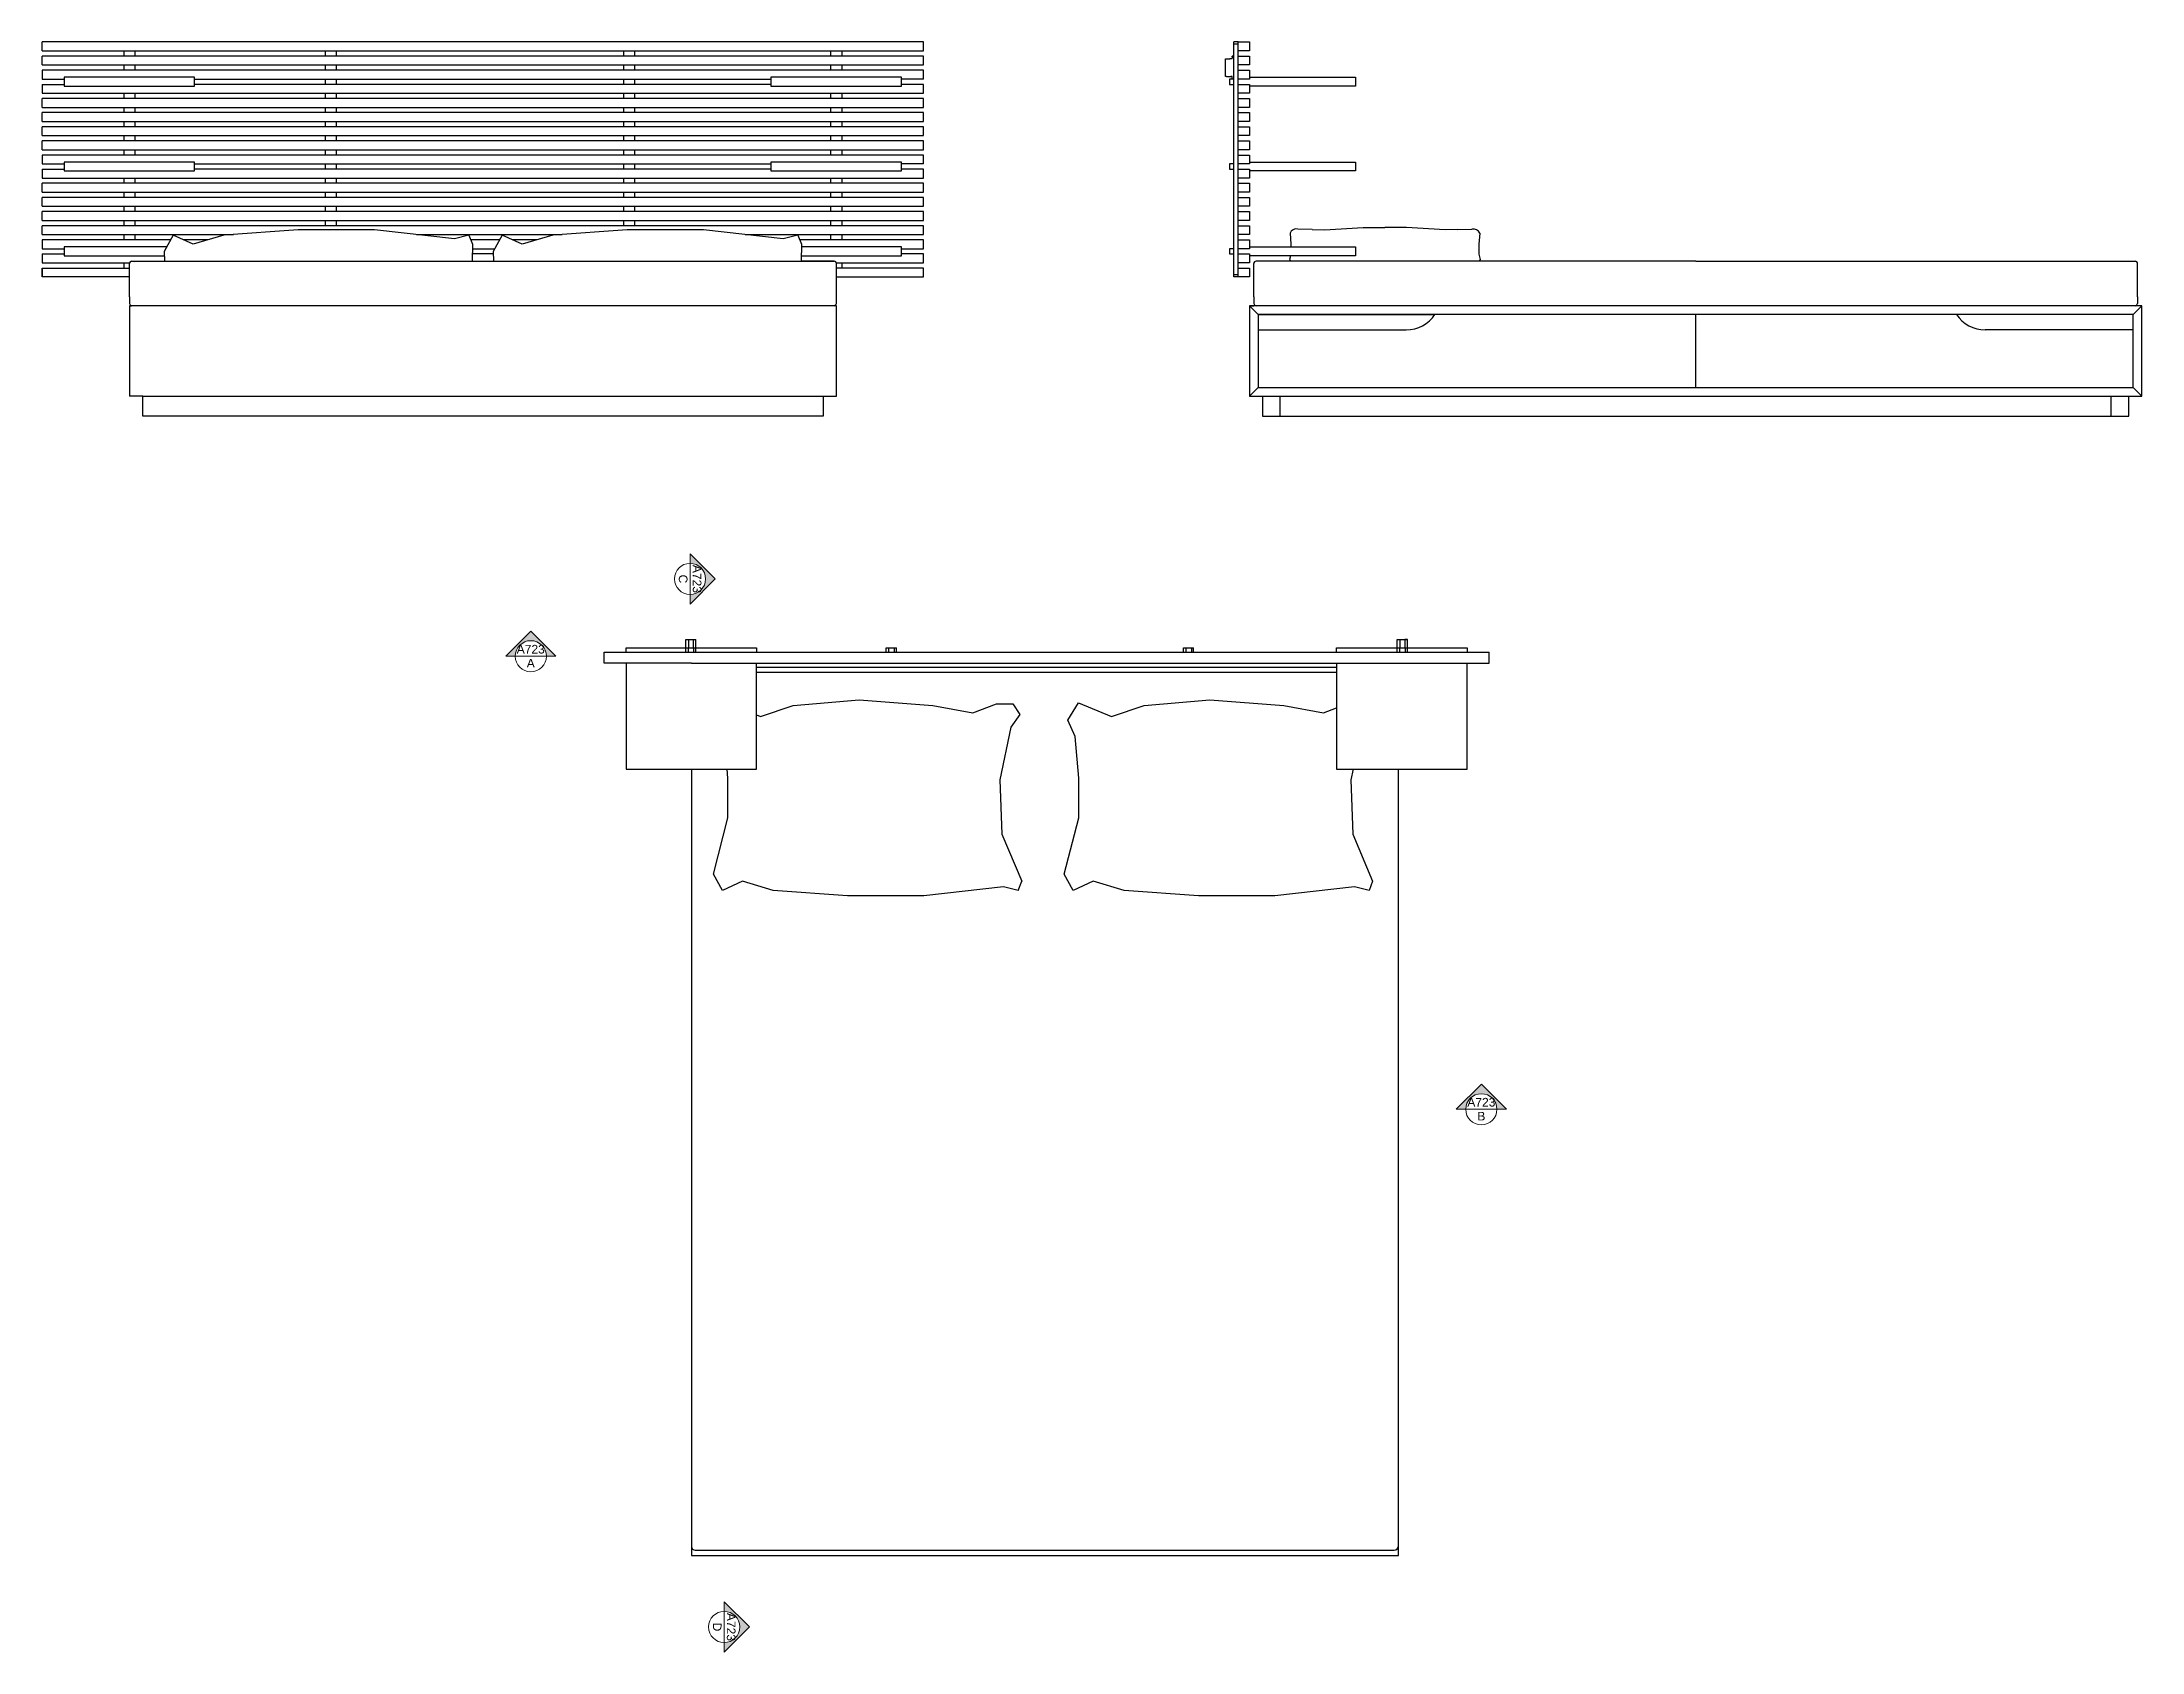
# Model space of a CAD drawing. Header units: millimetres. Extents: x 7 to 1272, y -517 to 867.
# Drawn here: x 7.4 to 482.7, y 116 to 480.5 of the extents above; entities that cross this region are included whole.
import ezdxf
from ezdxf.enums import TextEntityAlignment as Align

# ---------------------------------------------------------------- set-up
doc = ezdxf.new("R2010")
doc.units = ezdxf.units.MM
doc.layers.add('A-PRSP-1', color=7, linetype='Continuous', lineweight=40)
doc.layers.add('particolari', color=6, linetype='Continuous')
doc.styles.get("Standard").update_dxf_attribs({"font": 'arial.ttf'})

# ---------------------------------------------------------------- blocks, each defined once
blk = doc.blocks.new('SYMBOL')
at = {"layer": 'A-PRSP-1', "linetype": 'Continuous', "lineweight": 20}
h = blk.add_hatch(color=256, dxfattribs=at)
h.dxf.hatch_style = 1
h.paths.add_polyline_path([(11.206, 4.948), (11.316, 4.948, -1), (11.678, 4.948), (11.788, 4.948), (11.497, 5.241)])
at = {"linetype": 'Continuous', "lineweight": 20}
blk.add_line((11.316, 4.948), (11.678, 4.948), dxfattribs=at)
at = {"layer": 'A-PRSP-1', "linetype": 'Continuous', "lineweight": 20}
for p, q in [((11.206, 4.948), (11.497, 5.241)), ((11.788, 4.948), (11.497, 5.241)), ((11.316, 4.948), (11.206, 4.948)), ((11.678, 4.948), (11.788, 4.948))]:
    blk.add_line(p, q, dxfattribs=at)
blk.add_circle((11.497, 4.948), 0.181, dxfattribs=at)
at = {"linetype": 'Continuous', "lineweight": 20}
for tag, p in [('SEZIONE', (11.497, 4.918)), ('TAVOLA', (11.497, 5.08))]:
    blk.add_attdef(tag, text='', height=0.1, dxfattribs=at).set_placement(p, align=Align.TOP_CENTER)

msp = doc.modelspace()

# ---------------------------------------------------------------- linework, layer by layer
for p, q in [((206.91, 480.5), (7.44, 480.5)), ((7.44, 478.5), (7.44, 480.5)), ((206.91, 478.5), (206.91, 480.5)), ((277.17, 427.3), (277.17, 480.5)), ((278.17, 480.5), (277.17, 480.5)), ((278.17, 480), (277.17, 480)), ((7.44, 478.5), (186.52, 478.5)), ((7.44, 475.3), (7.44, 477.3)), ((25.94, 478.5), (25.94, 477.3)), ((25.94, 475.3), (25.94, 474.1)), ((28.44, 478.5), (28.44, 477.3)), ((28.44, 475.3), (28.44, 474.1)), ((71.52, 478.5), (71.52, 477.3)), ((71.52, 475.3), (71.52, 474.1)), ((74.02, 478.5), (74.02, 477.3)), ((74.02, 475.3), (74.02, 474.1)), ((139.02, 478.5), (139.02, 477.3)), ((139.02, 475.3), (139.02, 474.1)), ((141.52, 478.5), (141.52, 477.3)), ((141.52, 475.3), (141.52, 474.1)), ((185.91, 478.5), (185.91, 477.3)), ((185.91, 475.3), (185.91, 474.1)), ((186.52, 478.5), (206.91, 478.5)), ((188.41, 478.5), (188.41, 477.3)), ((188.41, 475.3), (188.41, 474.1)), ((275.27, 472.7), (275.27, 476.7)), ((275.27, 476.7), (276.27, 476.7)), ((276.47, 476.7), (276.27, 476.7)), ((276.67, 476.7), (276.47, 476.7)), ((277.17, 477.3), (276.77, 477.3)), ((276.77, 477.1), (276.77, 477.3)), ((276.77, 477.1), (276.77, 476.8)), ((278.17, 477.3), (278.17, 478.5)), ((278.17, 474.1), (278.17, 475.3)), ((7.44, 474.1), (7.44, 472.1)), ((7.44, 472.1), (12.44, 472.1)), ((7.44, 470.9), (7.44, 468.9)), ((7.44, 470.9), (12.44, 470.9)), ((71.52, 472.1), (71.52, 470.9)), ((74.02, 472.1), (74.02, 470.9)), ((139.02, 472.1), (139.02, 470.9)), ((141.52, 472.1), (141.52, 470.9)), ((188.41, 472.5), (185.91, 472.5)), ((201.91, 472.5), (188.41, 472.5)), ((206.91, 472.1), (201.91, 472.1)), ((206.91, 470.9), (201.91, 470.9)), ((275.47, 472.7), (275.27, 472.7)), ((275.47, 472.7), (276.47, 472.7)), ((277.17, 472.1), (276.17, 472.1)), ((276.17, 472.1), (276.17, 470.9)), ((276.17, 470.9), (277.17, 470.9)), ((276.67, 472.7), (276.47, 472.7)), ((276.77, 472.3), (276.77, 472.6)), ((276.77, 472.1), (276.77, 472.3)), ((278.17, 470.9), (278.17, 472.1)), ((280.67, 472.5), (304.67, 472.5)), ((304.67, 470.5), (280.67, 470.5)), ((304.67, 472.5), (304.67, 470.5)), ((7.44, 465.7), (7.44, 467.7)), ((25.94, 468.9), (25.94, 467.7)), ((28.44, 468.9), (28.44, 467.7)), ((71.52, 468.9), (71.52, 467.7)), ((74.02, 468.9), (74.02, 467.7)), ((139.02, 468.9), (139.02, 467.7)), ((141.52, 468.9), (141.52, 467.7)), ((185.91, 468.9), (185.91, 467.7)), ((188.41, 468.9), (188.41, 467.7)), ((278.17, 467.7), (278.17, 468.9)), ((7.44, 462.5), (7.44, 464.5)), ((7.44, 459.3), (7.44, 461.3)), ((25.94, 465.7), (25.94, 464.5)), ((25.94, 462.5), (25.94, 461.3)), ((28.44, 465.7), (28.44, 464.5)), ((28.44, 464.5), (28.44, 464.5)), ((28.44, 462.5), (28.44, 461.3)), ((71.52, 465.7), (71.52, 464.5)), ((71.52, 462.5), (71.52, 461.3)), ((74.02, 465.7), (74.02, 464.5)), ((74.02, 462.5), (74.02, 461.3)), ((139.02, 465.7), (139.02, 464.5)), ((139.02, 462.5), (139.02, 461.3)), ((141.52, 465.7), (141.52, 464.5)), ((141.52, 462.5), (141.52, 461.3)), ((185.91, 465.7), (185.91, 464.5)), ((185.91, 462.5), (185.91, 461.3)), ((188.41, 465.7), (188.41, 464.5)), ((188.41, 462.5), (188.41, 461.3)), ((278.17, 464.5), (278.17, 465.7)), ((278.17, 461.3), (278.17, 462.5)), ((7.44, 456.1), (7.44, 458.1)), ((25.94, 459.3), (25.94, 458.1)), ((28.45, 459.3), (28.45, 458.1)), ((71.52, 459.3), (71.52, 458.1)), ((74.02, 459.3), (74.02, 458.1)), ((139.02, 459.3), (139.02, 458.1)), ((141.52, 459.3), (141.52, 458.1)), ((185.91, 459.3), (185.91, 458.1)), ((188.41, 459.3), (188.41, 458.1)), ((278.17, 458.1), (278.17, 459.3)), ((7.44, 454.9), (7.44, 452.9)), ((7.44, 452.9), (12.44, 452.9)), ((7.44, 451.7), (7.44, 449.7)), ((7.44, 451.7), (12.44, 451.7)), ((25.94, 456.1), (25.94, 454.9)), ((28.44, 456.1), (28.44, 454.9)), ((71.52, 456.1), (71.52, 454.9)), ((71.52, 452.9), (71.52, 451.7)), ((74.02, 456.1), (74.02, 454.9)), ((74.02, 452.9), (74.02, 451.7)), ((139.02, 456.1), (139.02, 454.9)), ((139.02, 452.9), (139.02, 451.7)), ((141.52, 456.1), (141.52, 454.9)), ((141.52, 452.9), (141.52, 451.7)), ((185.91, 456.1), (185.91, 454.9)), ((188.41, 456.1), (188.41, 454.9)), ((206.91, 452.9), (201.91, 452.9)), ((206.91, 451.7), (201.91, 451.7)), ((277.17, 452.9), (276.17, 452.9)), ((276.17, 452.9), (276.17, 451.7)), ((276.17, 451.7), (277.17, 451.7)), ((278.17, 454.9), (278.17, 456.1)), ((278.17, 451.7), (278.17, 452.9)), ((280.67, 453.3), (304.67, 453.3)), ((304.67, 453.3), (304.67, 451.3)), ((206.91, 448.5), (7.44, 448.5)), ((7.44, 446.5), (7.44, 448.5)), ((25.94, 449.7), (25.94, 448.5)), ((28.44, 449.7), (28.44, 448.5)), ((71.52, 449.7), (71.52, 448.5)), ((74.02, 449.7), (74.02, 448.5)), ((139.02, 449.7), (139.02, 448.5)), ((141.52, 449.7), (141.52, 448.5)), ((185.91, 449.7), (185.91, 448.5)), ((188.41, 449.7), (188.41, 448.5)), ((206.91, 446.5), (206.91, 448.5)), ((278.17, 448.5), (278.17, 449.7)), ((304.67, 451.3), (280.67, 451.3)), ((7.44, 446.5), (186.52, 446.5)), ((206.91, 445.3), (7.44, 445.3)), ((7.44, 443.3), (7.44, 445.3)), ((7.44, 443.3), (186.52, 443.3)), ((206.91, 442.1), (7.44, 442.1)), ((7.44, 440.1), (7.44, 442.1)), ((25.94, 446.5), (25.94, 445.3)), ((25.94, 443.3), (25.94, 442.1)), ((28.44, 446.5), (28.44, 445.3)), ((28.44, 443.3), (28.44, 442.1)), ((71.52, 446.5), (71.52, 445.3)), ((71.52, 443.3), (71.52, 442.1)), ((74.02, 446.5), (74.02, 445.3)), ((74.02, 443.3), (74.02, 442.31)), ((139.02, 446.5), (139.02, 445.3)), ((139.02, 443.3), (139.02, 442.1)), ((141.52, 446.5), (141.52, 445.3)), ((141.52, 443.3), (141.52, 443.3)), ((141.52, 443.3), (141.52, 442.1)), ((185.91, 446.5), (185.91, 445.3)), ((185.91, 443.3), (185.91, 442.1)), ((186.52, 446.5), (206.91, 446.5)), ((186.52, 443.3), (206.91, 443.3)), ((188.41, 446.5), (188.41, 445.3)), ((188.41, 443.3), (188.41, 442.1)), ((206.91, 443.3), (206.91, 445.3)), ((206.91, 440.1), (206.91, 442.1)), ((278.17, 445.3), (278.17, 446.5)), ((278.17, 442.1), (278.17, 443.3)), ((7.44, 440.1), (186.52, 440.1)), ((206.91, 438.9), (7.44, 438.9)), ((7.44, 436.9), (7.44, 438.9)), ((25.94, 440.1), (25.94, 438.9)), ((28.44, 440.1), (28.44, 438.9)), ((65.44, 437.97), (48.61, 436.74)), ((82.68, 437.97), (65.44, 437.97)), ((71.52, 440.1), (71.52, 438.9)), ((74.02, 440.1), (74.02, 438.9)), ((100.75, 435.92), (82.68, 437.97)), ((139.89, 437.97), (123.05, 436.74)), ((139.02, 440.1), (139.02, 438.9)), ((157.13, 437.97), (139.89, 437.97)), ((141.52, 440.1), (141.52, 438.9)), ((175.19, 435.92), (157.13, 437.97)), ((185.91, 440.1), (185.91, 438.9)), ((186.52, 440.1), (206.91, 440.1)), ((188.41, 440.1), (188.41, 438.9)), ((206.91, 436.9), (206.91, 438.9)), ((278.17, 438.9), (278.17, 440.1)), ((294.88, 438.03), (291.61, 438.14)), ((294.88, 438.03), (297.7, 437.96)), ((297.7, 437.96), (306.45, 438.52)), ((306.45, 438.52), (311.33, 438.52)), ((316.22, 438.52), (311.33, 438.52)), ((324.97, 437.96), (316.22, 438.52)), ((327.78, 438.03), (324.97, 437.96)), ((327.78, 438.03), (331.05, 438.14)), ((7.44, 436.9), (50.74, 436.9)), ((36.54, 435.7), (7.44, 435.7)), ((7.44, 435.7), (7.44, 433.7)), ((7.44, 433.7), (12.44, 433.7)), ((7.44, 432.5), (12.44, 432.5)), ((7.44, 432.5), (7.44, 430.5)), ((25.94, 436.9), (25.94, 435.7)), ((28.44, 436.9), (28.44, 435.7)), ((37.12, 436.74), (35.06, 433.05)), ((35.06, 433.05), (35.15, 430.86)), ((41.63, 434.69), (37.12, 436.74)), ((45.06, 435.7), (39.42, 435.7)), ((48.61, 436.74), (41.63, 434.69)), ((92.15, 436.9), (125.18, 436.9)), ((104.03, 436.74), (100.75, 435.92)), ((104.03, 436.74), (104.85, 434.69)), ((110.98, 435.7), (104.45, 435.7)), ((104.85, 434.69), (104.77, 430.86)), ((109.53, 432.5), (104.81, 432.5)), ((104.83, 433.7), (109.87, 433.7)), ((111.56, 436.74), (109.51, 433.05)), ((109.51, 433.05), (109.59, 430.86)), ((116.08, 434.69), (111.56, 436.74)), ((119.5, 435.7), (113.86, 435.7)), ((123.05, 436.74), (116.08, 434.69)), ((166.59, 436.9), (186.52, 436.9)), ((178.47, 436.74), (175.19, 435.92)), ((178.47, 436.74), (179.29, 434.69)), ((206.91, 435.7), (178.89, 435.7)), ((179.29, 434.69), (179.22, 430.86)), ((185.91, 436.9), (185.91, 435.7)), ((186.52, 436.9), (206.91, 436.9)), ((188.41, 436.9), (188.41, 435.7)), ((201.91, 433.7), (206.91, 433.7)), ((206.91, 432.5), (201.91, 432.5)), ((206.91, 433.7), (206.91, 435.7)), ((206.91, 430.5), (206.91, 432.5)), ((277.17, 433.7), (276.17, 433.7)), ((276.17, 433.7), (276.17, 432.5)), ((276.17, 432.5), (277.17, 432.5)), ((278.17, 435.7), (278.17, 436.9)), ((278.17, 432.5), (278.17, 433.7)), ((280.67, 434.1), (304.67, 434.1)), ((289.87, 437.18), (290.08, 434.76)), ((290.08, 434.76), (290.08, 434.1)), ((304.67, 434.1), (304.67, 432.1)), ((332.8, 437.18), (332.59, 434.76)), ((332.59, 434.76), (332.59, 432.44)), ((7.44, 430.5), (27.24, 430.5)), ((7.44, 429.3), (7.44, 427.3)), ((7.44, 427.3), (7.44, 429.3)), ((7.44, 429.3), (27.22, 429.3)), ((25.94, 430.5), (25.94, 429.3)), ((27.22, 428.83), (27.22, 430.33)), ((27.22, 422.83), (27.22, 428.83)), ((27.72, 430.86), (186.72, 430.86)), ((28.44, 430.5), (28.44, 430.5)), ((186.72, 430.86), (179.22, 430.86)), ((187.19, 430.5), (206.91, 430.5)), ((206.91, 429.3), (187.22, 429.3)), ((188.41, 430.5), (188.41, 429.3)), ((206.91, 427.3), (206.91, 429.3)), ((278.17, 427.8), (277.17, 427.8)), ((278.17, 429.3), (278.17, 430.5)), ((278.17, 427.3), (278.17, 429.3)), ((278.17, 429.3), (280.67, 429.3)), ((304.67, 432.1), (280.67, 432.1)), ((280.67, 429.3), (280.67, 427.3)), ((281.67, 428.83), (281.67, 430.33)), ((281.67, 422.83), (281.67, 428.83)), ((283.7, 430.86), (282.17, 430.86)), ((381.67, 430.86), (283.7, 430.86)), ((289.99, 432.1), (289.77, 431.28)), ((289.77, 431.28), (290, 430.86)), ((332.59, 432.44), (332.9, 431.28)), ((332.9, 431.28), (332.66, 430.86)), ((381.67, 430.86), (479.64, 430.86)), ((479.64, 430.86), (481.17, 430.86)), ((481.67, 428.83), (481.67, 430.33)), ((481.67, 422.83), (481.67, 428.83)), ((27.22, 427.3), (7.44, 427.3)), ((187.22, 427.3), (206.91, 427.3)), ((278.17, 427.3), (277.17, 427.3)), ((280.67, 427.3), (278.17, 427.3)), ((27.22, 422.83), (27.22, 421.33)), ((187.22, 420.8), (27.22, 420.8)), ((27.22, 420.8), (27.22, 400.3)), ((27.22, 420.8), (27.72, 420.8)), ((187.22, 400.3), (187.22, 420.8)), ((482.67, 420.8), (280.67, 420.8)), ((280.67, 420.8), (280.67, 400.3)), ((280.67, 420.8), (282.67, 418.8)), ((280.67, 420.8), (281.67, 420.8)), ((281.67, 422.83), (281.67, 421.33)), ((480.67, 418.8), (282.67, 418.8)), ((282.67, 418.8), (282.67, 402.3)), ((282.67, 418.8), (322.67, 418.8)), ((381.67, 418.8), (381.62, 418.8)), ((381.67, 402.3), (381.67, 418.8)), ((480.67, 418.8), (482.67, 420.8)), ((480.67, 402.3), (480.67, 418.8)), ((482.67, 420.8), (481.17, 420.8)), ((481.67, 422.83), (481.67, 421.33)), ((482.67, 400.3), (482.67, 420.8)), ((282.67, 415.3), (316.17, 415.3)), ((480.67, 415.3), (447.17, 415.3)), ((30.22, 400.3), (27.22, 400.3)), ((30.22, 395.8), (30.22, 400.3)), ((30.22, 400.3), (184.22, 400.3)), ((184.22, 400.3), (184.22, 395.8)), ((184.22, 400.3), (187.22, 400.3)), ((280.67, 400.3), (282.67, 402.3)), ((280.67, 400.3), (283.67, 400.3)), ((282.67, 402.3), (283.67, 402.3)), ((283.67, 402.3), (479.67, 402.3)), ((283.67, 400.3), (283.67, 395.8)), ((283.67, 400.3), (479.67, 400.3)), ((287.67, 395.8), (287.67, 400.3)), ((475.67, 395.8), (475.67, 400.3)), ((479.67, 402.3), (480.67, 402.3)), ((479.67, 395.8), (479.67, 400.3)), ((479.67, 400.3), (482.67, 400.3)), ((482.67, 400.3), (480.67, 402.3)), ((184.22, 395.8), (30.22, 395.8)), ((283.67, 395.8), (479.67, 395.8)), ((134.64, 339.86), (134.64, 342.36)), ((134.64, 342.36), (334.92, 342.36)), ((139.64, 342.36), (139.64, 343.36)), ((139.64, 343.36), (153.14, 343.36)), ((153.14, 343.36), (155.41, 343.36)), ((155.41, 343.36), (169.14, 343.36)), ((169.14, 343.36), (169.14, 342.36)), ((300.42, 342.36), (300.42, 343.36)), ((300.42, 343.36), (314.14, 343.36)), ((314.14, 343.36), (316.42, 343.36)), ((316.42, 343.36), (329.92, 343.36)), ((329.92, 343.36), (329.92, 342.36)), ((334.92, 339.86), (334.92, 342.36)), ((154.42, 339.86), (134.64, 339.86)), ((139.64, 339.86), (139.64, 315.86)), ((154.42, 339.86), (314.42, 339.86)), ((169.14, 315.86), (169.14, 339.86)), ((300.42, 338.86), (169.14, 338.86)), ((169.14, 337.86), (300.42, 337.86)), ((300.42, 339.86), (300.42, 315.86)), ((314.42, 339.86), (334.92, 339.86)), ((329.92, 315.86), (329.92, 339.86)), ((329.92, 339.86), (334.92, 339.86)), ((169.14, 328.19), (170.05, 327.81)), ((170.05, 327.81), (177.44, 330.27)), ((177.44, 330.27), (192.35, 331.55)), ((192.35, 331.55), (209.05, 330.27)), ((209.05, 330.27), (218.08, 328.63)), ((218.08, 328.63), (223.41, 330.68)), ((223.41, 330.68), (227.11, 330.68)), ((228.75, 328.22), (226.7, 325.35)), ((227.11, 330.68), (228.75, 328.22)), ((239.6, 326.99), (242.03, 330.88)), ((242.03, 330.88), (249.45, 327.81)), ((249.45, 327.81), (256.84, 330.27)), ((256.84, 330.27), (271.75, 331.55)), ((271.75, 331.55), (288.45, 330.27)), ((288.45, 330.27), (297.48, 328.63)), ((297.48, 328.63), (300.42, 329.76)), ((226.7, 325.35), (224.23, 313.46)), ((241.24, 323.3), (239.6, 326.99)), ((242.06, 313.87), (241.24, 323.3)), ((139.64, 315.86), (169.14, 315.86)), ((154.42, 315.86), (154.42, 138.76)), ((162.66, 313.87), (162.48, 315.86)), ((162.66, 304.84), (162.66, 313.87)), ((242.06, 304.84), (242.06, 313.87)), ((300.42, 315.86), (329.92, 315.86)), ((304.14, 315.86), (303.64, 313.46)), ((314.42, 137.86), (314.42, 315.86)), ((224.23, 313.46), (224.64, 301.15)), ((303.64, 313.46), (304.05, 301.15)), ((159.37, 292.13), (162.66, 304.84)), ((238.78, 292.13), (242.06, 304.84)), ((224.64, 301.15), (229.16, 290.49)), ((304.05, 301.15), (308.57, 290.49)), ((161.43, 288.44), (159.37, 292.13)), ((165.94, 290.49), (161.43, 288.44)), ((172.92, 288.44), (165.94, 290.49)), ((228.34, 288.44), (229.16, 290.49)), ((240.83, 288.44), (238.78, 292.13)), ((245.35, 290.49), (240.83, 288.44)), ((252.33, 288.44), (245.35, 290.49)), ((308.57, 290.49), (307.75, 288.44)), ((189.75, 287.21), (172.92, 288.44)), ((206.99, 287.21), (189.75, 287.21)), ((225.06, 289.26), (206.99, 287.21)), ((228.34, 288.44), (225.06, 289.26)), ((269.16, 287.21), (252.33, 288.44)), ((286.4, 287.21), (269.16, 287.21)), ((304.46, 289.26), (286.4, 287.21)), ((307.75, 288.44), (304.46, 289.26)), ((154.42, 138.76), (154.42, 137.86)), ((154.42, 137.86), (314.42, 137.86)), ((155.24, 139.04), (313.42, 139.04))]:
    msp.add_line(p, q)
for points in [[(278.17, 478.5), (278.17, 480.5), (280.67, 480.5), (280.67, 478.5)], [(278.17, 475.3), (278.17, 477.3), (280.67, 477.3), (280.67, 475.3)], [(12.44, 470.9), (12.44, 470.5), (41.94, 470.5), (41.94, 470.9), (41.94, 472.1), (41.94, 472.5), (12.44, 472.5), (12.44, 472.1)], [(172.41, 470.9), (172.41, 470.5), (201.91, 470.5), (201.91, 470.9), (201.91, 472.1), (201.91, 472.5), (172.41, 472.5), (172.41, 472.1)], [(278.17, 472.1), (278.17, 474.1), (280.67, 474.1), (280.67, 472.1)], [(278.17, 468.9), (278.17, 470.9), (280.67, 470.9), (280.67, 468.9)], [(278.17, 465.7), (278.17, 467.7), (280.67, 467.7), (280.67, 465.7)], [(278.17, 462.5), (278.17, 464.5), (280.67, 464.5), (280.67, 462.5)], [(278.17, 459.3), (278.17, 461.3), (280.67, 461.3), (280.67, 459.3)], [(278.17, 456.1), (278.17, 458.1), (280.67, 458.1), (280.67, 456.1)], [(12.44, 451.7), (12.44, 451.3), (41.94, 451.3), (41.94, 451.7), (41.94, 452.9), (41.94, 453.3), (12.44, 453.3), (12.44, 452.9)], [(172.41, 451.7), (172.41, 451.3), (201.91, 451.3), (201.91, 451.7), (201.91, 452.9), (201.91, 453.3), (172.41, 453.3), (172.41, 452.9)], [(278.17, 452.9), (278.17, 454.9), (280.67, 454.9), (280.67, 452.9)], [(278.17, 449.7), (278.17, 451.7), (280.67, 451.7), (280.67, 449.7)], [(278.17, 446.5), (278.17, 448.5), (280.67, 448.5), (280.67, 446.5)], [(278.17, 443.3), (278.17, 445.3), (280.67, 445.3), (280.67, 443.3)], [(278.17, 440.1), (278.17, 442.1), (280.67, 442.1), (280.67, 440.1)], [(278.17, 436.9), (278.17, 438.9), (280.67, 438.9), (280.67, 436.9)], [(278.17, 433.7), (278.17, 435.7), (280.67, 435.7), (280.67, 433.7)], [(278.17, 430.5), (278.17, 432.5), (280.67, 432.5), (280.67, 430.5)]]:
    msp.add_lwpolyline(points, close=True)
for points in [[(206.91, 477.3), (7.44, 477.3)], [(7.44, 475.3), (186.52, 475.3), (206.91, 475.3)], [(206.91, 475.3), (206.91, 477.3)], [(206.91, 474.1), (7.44, 474.1)], [(41.94, 472.1), (172.41, 472.1), (172.41, 472.1)], [(172.41, 470.9), (41.94, 470.9)], [(206.91, 472.1), (206.91, 474.1)], [(206.91, 468.9), (206.91, 470.9)], [(7.44, 468.9), (186.52, 468.9), (206.91, 468.9)], [(206.91, 467.7), (7.44, 467.7)], [(206.91, 465.7), (206.91, 467.7)], [(7.44, 465.7), (186.52, 465.7), (206.91, 465.7)], [(206.91, 464.5), (7.44, 464.5)], [(7.44, 462.5), (186.52, 462.5), (206.91, 462.5)], [(206.91, 461.3), (7.44, 461.3)], [(206.91, 462.5), (206.91, 464.5)], [(206.91, 459.3), (206.91, 461.3)], [(7.44, 459.3), (186.52, 459.3), (206.91, 459.3)], [(206.91, 458.1), (7.44, 458.1)], [(206.91, 456.1), (206.91, 458.1)], [(7.44, 456.1), (186.52, 456.1), (206.91, 456.1)], [(206.91, 454.9), (7.44, 454.9)], [(41.94, 452.9), (172.41, 452.9), (172.41, 452.9)], [(172.41, 451.7), (41.94, 451.7)], [(206.91, 452.9), (206.91, 454.9)], [(206.91, 449.7), (206.91, 451.7)], [(7.44, 449.7), (186.52, 449.7), (206.91, 449.7)], [(35.65, 434.1), (12.44, 434.1), (12.44, 433.7), (12.44, 432.5), (12.44, 432.1), (35.1, 432.1)], [(179.24, 432.1), (201.91, 432.1), (201.91, 432.5), (201.91, 433.7), (201.91, 434.1), (179.28, 434.1)]]:
    msp.add_lwpolyline(points)
msp.add_lwpolyline([(187.22, 421.33), (187.22, 422.83), (187.22, 428.83), (187.22, 430.33, 0.402406), (186.72, 430.86)], format="xyb")
for centre, radius, start, end in [((276.66, 476.81), 0.117, 277.7844, 352.2156), ((276.66, 472.58), 0.117, 7.7844, 82.2156), ((291.29, 436.67), 1.51, 77.5957, 159.9844), ((331.33, 436.59), 1.58, 22.1232, 100.2966), ((27.74, 430.33), 0.526, 92.8162, 180.4967), ((282.2, 430.33), 0.526, 92.8162, 180.4967), ((481.15, 430.33), 0.526, 359.5033, 87.1838), ((27.91, 421.48), 0.711, 192.5208, 254.1662), ((186.52, 421.48), 0.711, 285.8338, 347.4792), ((282.37, 421.48), 0.711, 192.5208, 254.1662), ((316.09, 423.23), 7.93, 270.5626, 326.0389), ((447.25, 423.23), 7.93, 213.9611, 269.4374), ((480.98, 421.48), 0.711, 285.8338, 347.4792), ((155.33, 139.95), 0.914, 185.6447, 264.3553), ((313.4, 140.06), 1.01, 270.7492, 359.2508)]:
    msp.add_arc(centre, radius, start, end)
at = {"layer": 'particolari'}
for p, q in [((153.14, 343.36), (153.14, 345.26)), ((153.14, 345.26), (155.41, 345.26)), ((153.14, 342.36), (153.14, 343.36)), ((153.64, 343.36), (153.64, 342.36)), ((153.74, 345.26), (153.74, 343.36)), ((154.81, 345.26), (154.81, 343.36)), ((154.91, 343.36), (154.91, 342.36)), ((155.41, 343.36), (155.41, 345.26)), ((155.41, 342.36), (155.41, 343.36)), ((198.51, 342.36), (198.51, 343.36)), ((198.51, 343.36), (200.79, 343.36)), ((199.01, 343.36), (199.01, 342.36)), ((200.29, 343.36), (200.29, 342.36)), ((200.79, 342.36), (200.79, 343.36)), ((265.79, 342.36), (265.79, 343.36)), ((265.79, 343.36), (268.06, 343.36)), ((266.29, 343.36), (266.29, 342.36)), ((267.56, 343.36), (267.56, 342.36)), ((268.06, 342.36), (268.06, 343.36)), ((314.14, 343.36), (314.14, 345.26)), ((314.14, 345.26), (316.42, 345.26)), ((314.14, 345.26), (314.74, 345.26)), ((314.14, 342.36), (314.14, 343.36)), ((314.64, 343.36), (314.64, 342.36)), ((314.74, 345.26), (314.74, 343.36)), ((316.42, 345.26), (315.82, 345.26)), ((315.82, 345.26), (315.82, 343.36)), ((315.92, 343.36), (315.92, 342.36)), ((316.42, 343.36), (316.42, 345.26)), ((316.42, 342.36), (316.42, 343.36))]:
    msp.add_line(p, q, dxfattribs=at)

# ---------------------------------------------------------------- block references
at = {"xscale": 19.50110641980523, "yscale": 19.50110641980523, "zscale": 19.50110641980523, "rotation": 270}
for p, values in [((57.6, 583.14), {'SEZIONE': 'C', 'TAVOLA': 'A723'}), ((65.31, 345.88), {'SEZIONE': 'D', 'TAVOLA': 'A723'})]:
    msp.add_blockref('SYMBOL', p, dxfattribs=at).add_auto_attribs(values)
at = {"xscale": 19.50110641980523, "yscale": 19.50110641980523, "zscale": 19.50110641980523}
for p, values in [((-106.16, 244.94), {'SEZIONE': 'A', 'TAVOLA': 'A723'}), ((108.96, 142.38), {'SEZIONE': 'B', 'TAVOLA': 'A723'})]:
    msp.add_blockref('SYMBOL', p, dxfattribs=at).add_auto_attribs(values)

doc.saveas('drawing.dxf')
